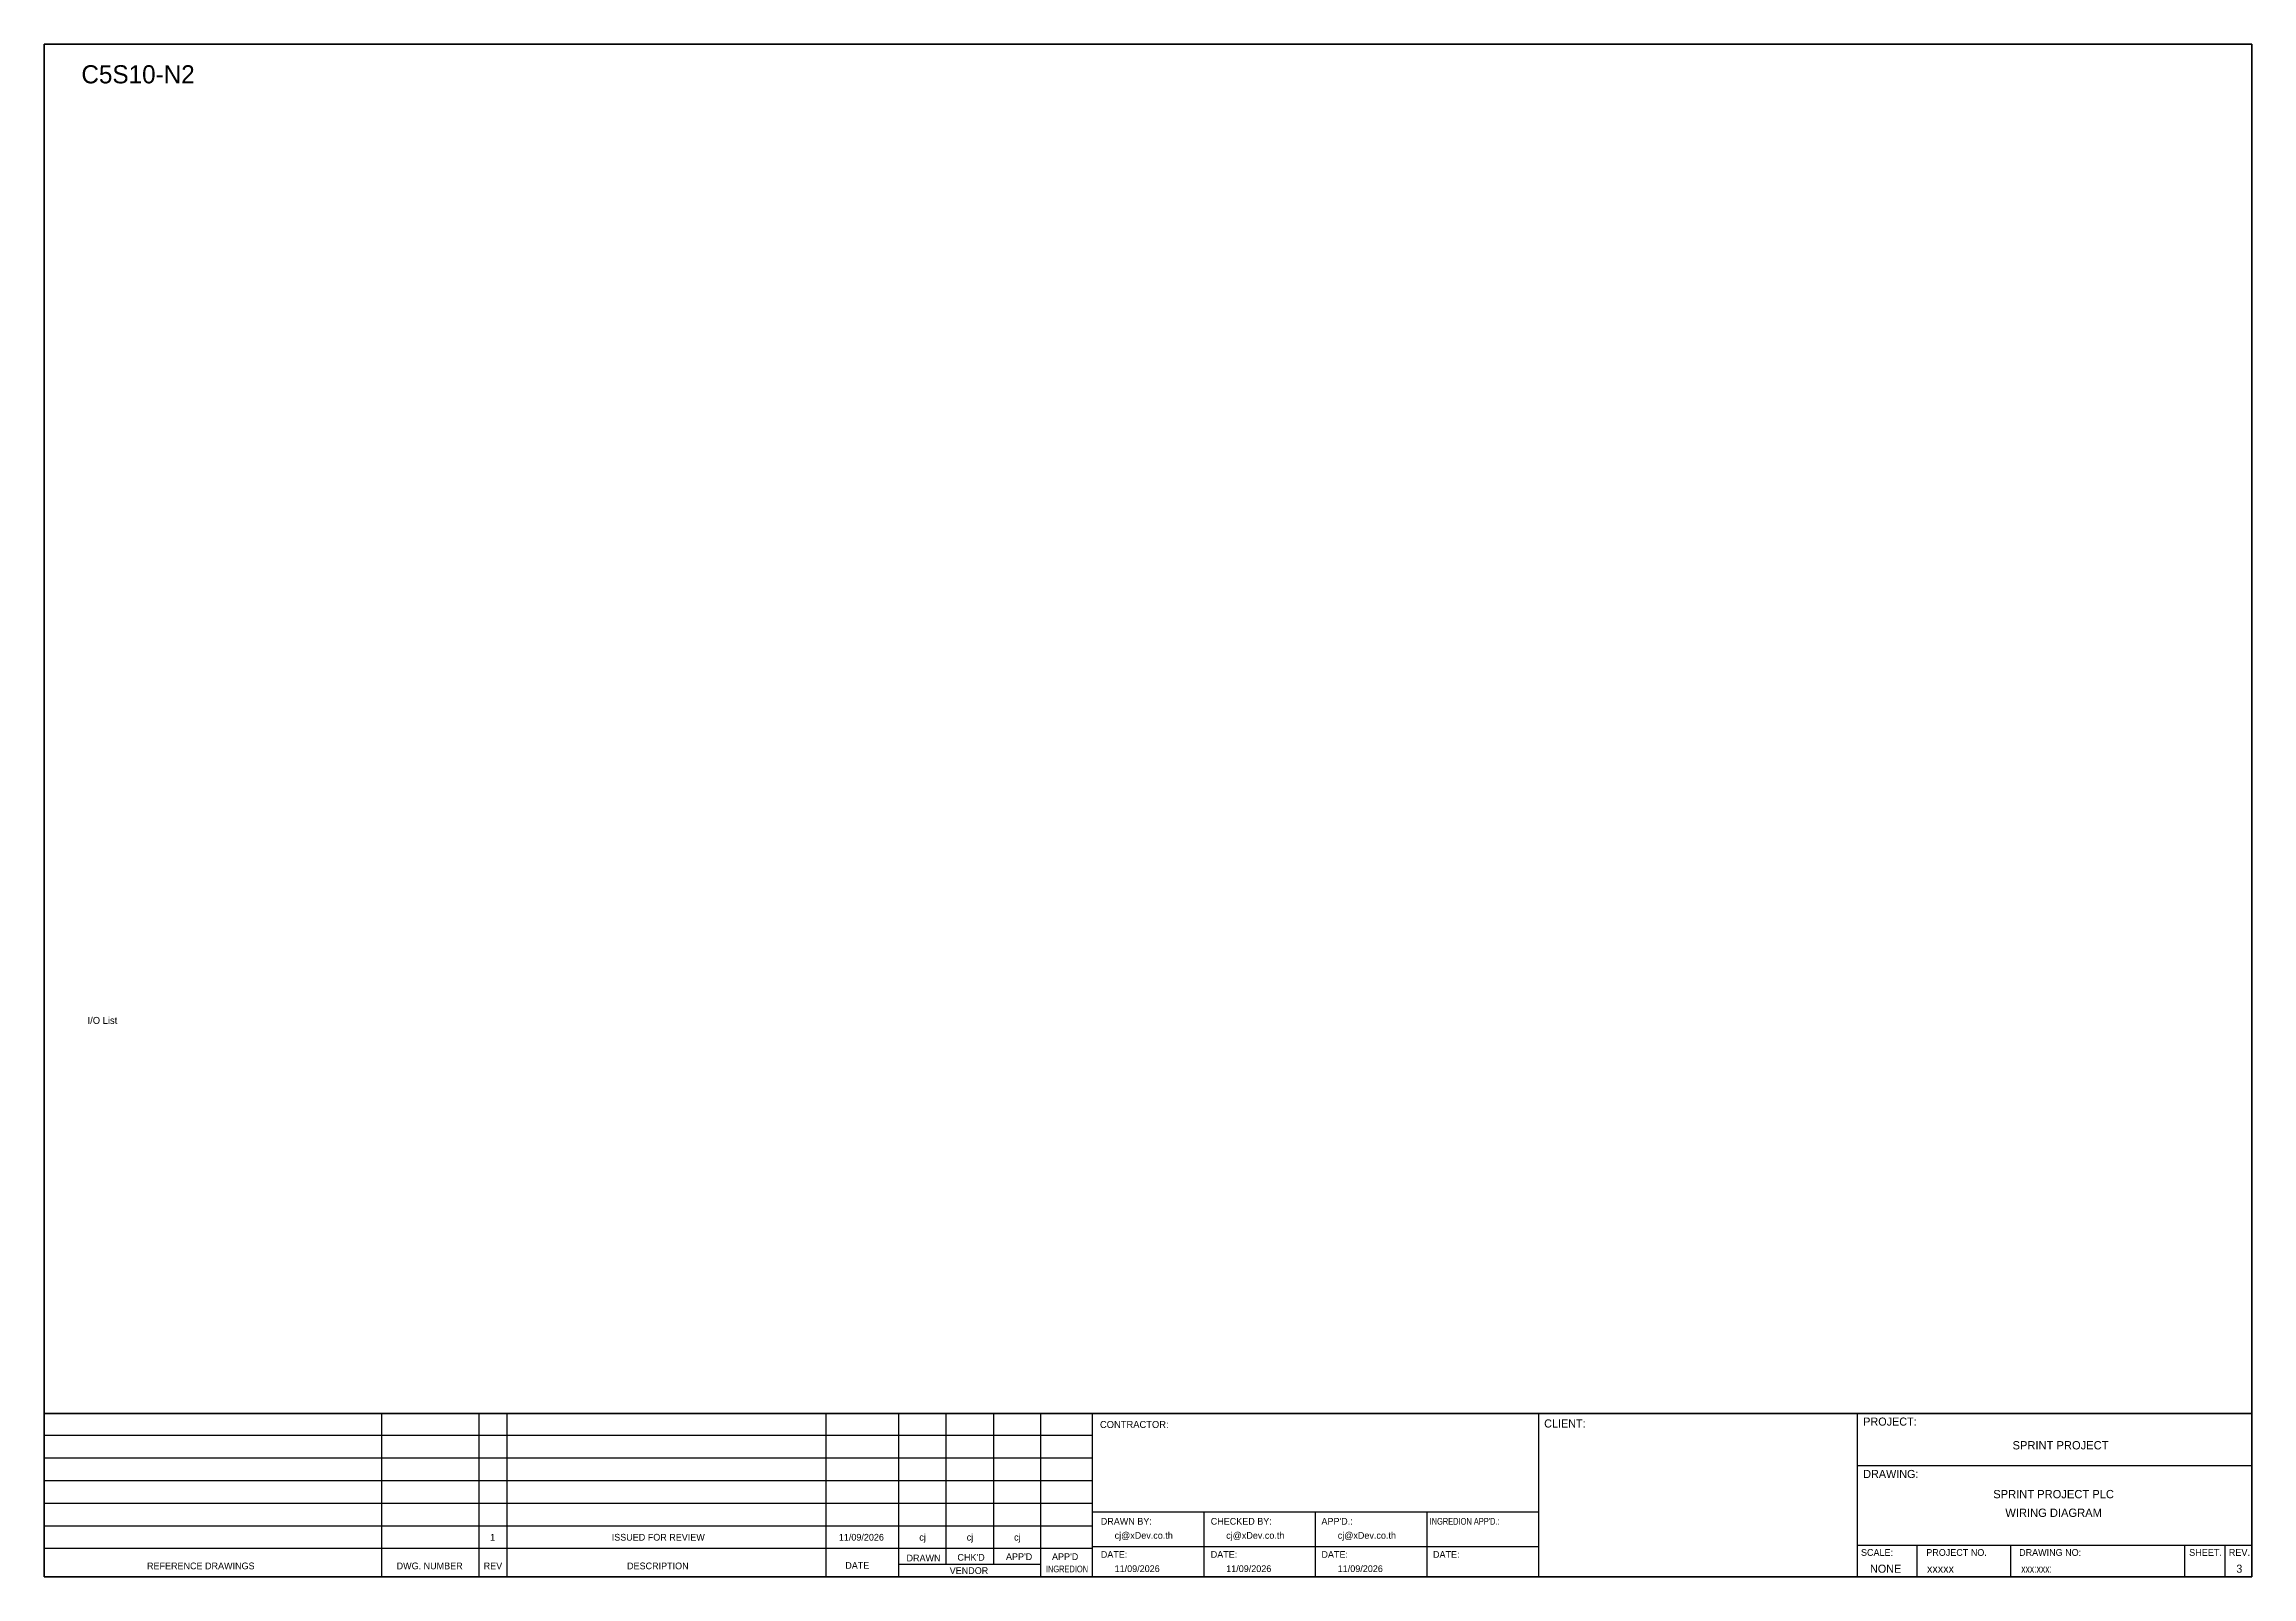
# Model space of a CAD drawing. Header units: metres. Extents: x 0 to 54213, y 0 to 2704.
# Drawn here: x 8387 to 12280, y 0 to 2704 of the extents above; entities that cross this region are included whole.
import ezdxf
from ezdxf.enums import TextEntityAlignment as Align

# ---------------------------------------------------------------- set-up
doc = ezdxf.new("R2010")
doc.units = ezdxf.units.M

msp = doc.modelspace()

# ---------------------------------------------------------------- texts
at = {"color": 2}
msp.add_text('C5S10-N2', height=32, dxfattribs=at).set_placement((8452.3, 2635))
at = {"color": 4, "ltscale": 100}
for s, p in [('SPRINT PROJECT', (11942.5, 232.2)), ('SPRINT PROJECT PLC', (11930.3, 146)), ('WIRING DIAGRAM', (11930.3, 113.1))]:
    msp.add_text(s, height=14.693, dxfattribs=at).set_placement(p, align=Align.MIDDLE_CENTER)
at = {"layer": 'GT_1', "color": 4}
for s, p in [('CLIENT:', (11031.9, 263.5)), ('PROJECT:', (11594.6, 266.8)), ('DRAWING:', (11594.6, 174.4))]:
    msp.add_text(s, height=14.25, dxfattribs=at).set_placement(p)
at = {"layer": 'MEMBER', "color": 4, "ltscale": 0.8}
for s, height, p in [('I/O List', 12.35, (8463.2, 975.6)), ('CONTRACTOR:', 12.35, (10248.5, 262.7)), ('DRAWN BY:', 11.88, (10250, 92.1)), ('cj@xDev.co.th', 11.875, (10274.4, 67.2)), ('CHECKED BY:', 11.875, (10443.9, 92.1)), ('cj@xDev.co.th', 11.875, (10471.2, 67.2)), ("APP'D.:", 11.88, (10639.1, 92.1)), ('cj@xDev.co.th', 11.875, (10667.9, 67.2)), ('DRAWN', 11.88, (9907.4, 27.3)), ("CHK'D", 11.88, (9997.2, 28.5)), ("APP'D", 11.88, (10082.8, 29.7)), ("APP'D", 11.88, (10164, 29.7)), ('DATE:', 11.88, (10250, 33.6)), ('DATE:', 11.88, (10443.9, 33.6)), ('DATE:', 11.88, (10639.1, 33.6)), ('DATE:', 11.88, (10835.9, 33.6)), ('SCALE:', 11.88, (11590.6, 37.1)), ('PROJECT NO.', 11.875, (11705.8, 37.1)), ('DRAWING NO:', 11.875, (11869.5, 37.1)), ('SHEET.', 12, (12169.3, 37.1)), ('REV.', 12, (12239.2, 37.1)), ('REFERENCE DRAWINGS', 11.875, (8568, 13.4)), ('DWG. NUMBER', 11.875, (9008.2, 13.4)), ('REV', 11.88, (9161.7, 13.4)), ('DESCRIPTION', 11.875, (9414.6, 13.4)), ('DATE', 11.88, (9799.4, 14.2)), ('VENDOR', 11.88, (9983.5, 5.1)), ('11/09/2026', 11.88, (10274.4, 8.5)), ('11/09/2026', 11.88, (10471.2, 8.5)), ('11/09/2026', 11.88, (10667.9, 8.5)), ('NONE', 14.23, (11606.6, 7.3)), ('xxxxx', 14.23, (11707, 7.3))]:
    msp.add_text(s, height=height, dxfattribs=at).set_placement(p)
at = {"layer": 'MEMBER', "color": 4, "ltscale": 0.8, "width": 0.8}
for s, height, p in [("INGREDION APP'D.:", 11.875, (10829.9, 92.1)), ('INGREDION', 11.88, (10153.2, 8)), ('xxx:xxx:', 14.23, (11873.2, 7.3))]:
    msp.add_text(s, height=height, dxfattribs=at).set_placement(p)
at = {"layer": 'MEMBER', "color": 4, "ltscale": 0.8}
for s, height, p in [('1', 11.9, (9177.5, 69.9)), ('ISSUED FOR REVIEW', 11.875, (9469.6, 69.9)), ('11/09/2026', 11.88, (9827.8, 69.9)), ('cj', 11.88, (9935.7, 69.9)), ('cj', 11.88, (10019.3, 69.9)), ('cj', 11.88, (10102.8, 69.9))]:
    msp.add_text(s, height=height, dxfattribs=at).set_placement(p, align=Align.MIDDLE_CENTER)
msp.add_text('3', height=14.2, dxfattribs=at).set_placement((12257.8, 7.3), align=Align.CENTER)

# ---------------------------------------------------------------- linework, layer by layer
at = {"color": 4}
for p, q in [((11688.9, 56.1), (11688.9, 0)), ((11854.2, 56.1), (11854.2, 0))]:
    msp.add_line(p, q, dxfattribs=at)
at = {"color": 4, "ltscale": 0.5}
for p, q in [((12161.3, 56.1), (12161.3, 0)), ((12161.3, 56.1), (12161.3, 0)), ((12232.5, 56.1), (12232.5, 0)), ((12232.5, 56.1), (12232.5, 0))]:
    msp.add_line(p, q, dxfattribs=at)
at = {"layer": 'GT_1', "color": 4}
for p, q in [((8982, 0), (8982, 288.2)), ((9153.9, 0), (9153.9, 288.2)), ((9203, 0), (9203, 288.2)), ((9765.7, 0), (9765.7, 288.2)), ((9894, 0), (9894, 288.2)), ((9977.6, 21.8), (9977.6, 288.2)), ((10061.1, 21.8), (10061.1, 288.2)), ((10144.4, 0), (10144.4, 288.2)), ((10235.4, 0), (10235.4, 288.2)), ((11022.4, 0), (11022.4, 288.2)), ((11584.7, 0), (11584.7, 288.2)), ((11584.7, 0), (11584.7, 288.2)), ((11584.7, 0), (11584.7, 288.2)), ((10235.4, 249.3), (8386.6, 249.3)), ((10235.4, 209.5), (8386.6, 209.5)), ((10235.4, 169.6), (8386.6, 169.6)), ((10235.4, 129.7), (8386.6, 129.7)), ((10235.4, 89.7), (8386.6, 89.7)), ((11022.4, 114.3), (10235.4, 114.3)), ((10432.2, 0), (10432.2, 114.3)), ((10628.9, 0), (10628.9, 114.3)), ((10825.7, 0), (10825.7, 114.3)), ((10235.3, 49.8), (8386.6, 49.8)), ((11022.4, 52.9), (10235.4, 52.9)), ((11584.7, 56.1), (12279.9, 56.1)), ((10144.4, 21.8), (9894, 21.8))]:
    msp.add_line(p, q, dxfattribs=at)
at = {"layer": 'HELPPOINT', "color": 4, "lineweight": 35}
for p, q in [((8386.6, 0), (8386.6, 2704.2)), ((8386.6, 2704.2), (12279.9, 2704.2)), ((8386.6, 0), (8386.6, 2704.2)), ((8386.6, 2704.2), (12279.9, 2704.2)), ((12279.9, 2704.2), (12279.9, 0)), ((12279.9, 2704.2), (12279.9, 0)), ((12279.9, 0), (8386.6, 0)), ((12279.9, 0), (8386.6, 0))]:
    msp.add_line(p, q, dxfattribs=at)
at = {"layer": 'HELPPOINT', "color": 4}
for p, q in [((11584.7, 196.6), (12279.9, 196.6)), ((11584.7, 196.6), (12279.9, 196.6)), ((11584.7, 56.1), (12279.9, 56.1))]:
    msp.add_line(p, q, dxfattribs=at)
at = {"layer": 'MEMBER', "color": 4, "lineweight": 35}
msp.add_line((8386.6, 288.2), (12279.9, 288.2), dxfattribs=at)
msp.add_line((8386.6, 288.2), (12279.9, 288.2), dxfattribs=at)
at = {"layer": 'MEMBER', "color": 4}
for p, q in [((11584.7, 196.6), (12279.9, 196.6)), ((11584.7, 196.6), (12279.9, 196.6)), ((11584.7, 56.1), (12279.9, 56.1)), ((11584.7, 56.1), (12279.9, 56.1))]:
    msp.add_line(p, q, dxfattribs=at)

msp.set_redraw_order([(e.dxf.handle, doc.entitydb.next_handle()) for e in msp.query("TEXT MTEXT ATTDEF DIMENSION ARC_DIMENSION")])  # texts and dimensions are drawn at this point

doc.saveas('drawing.dxf')
